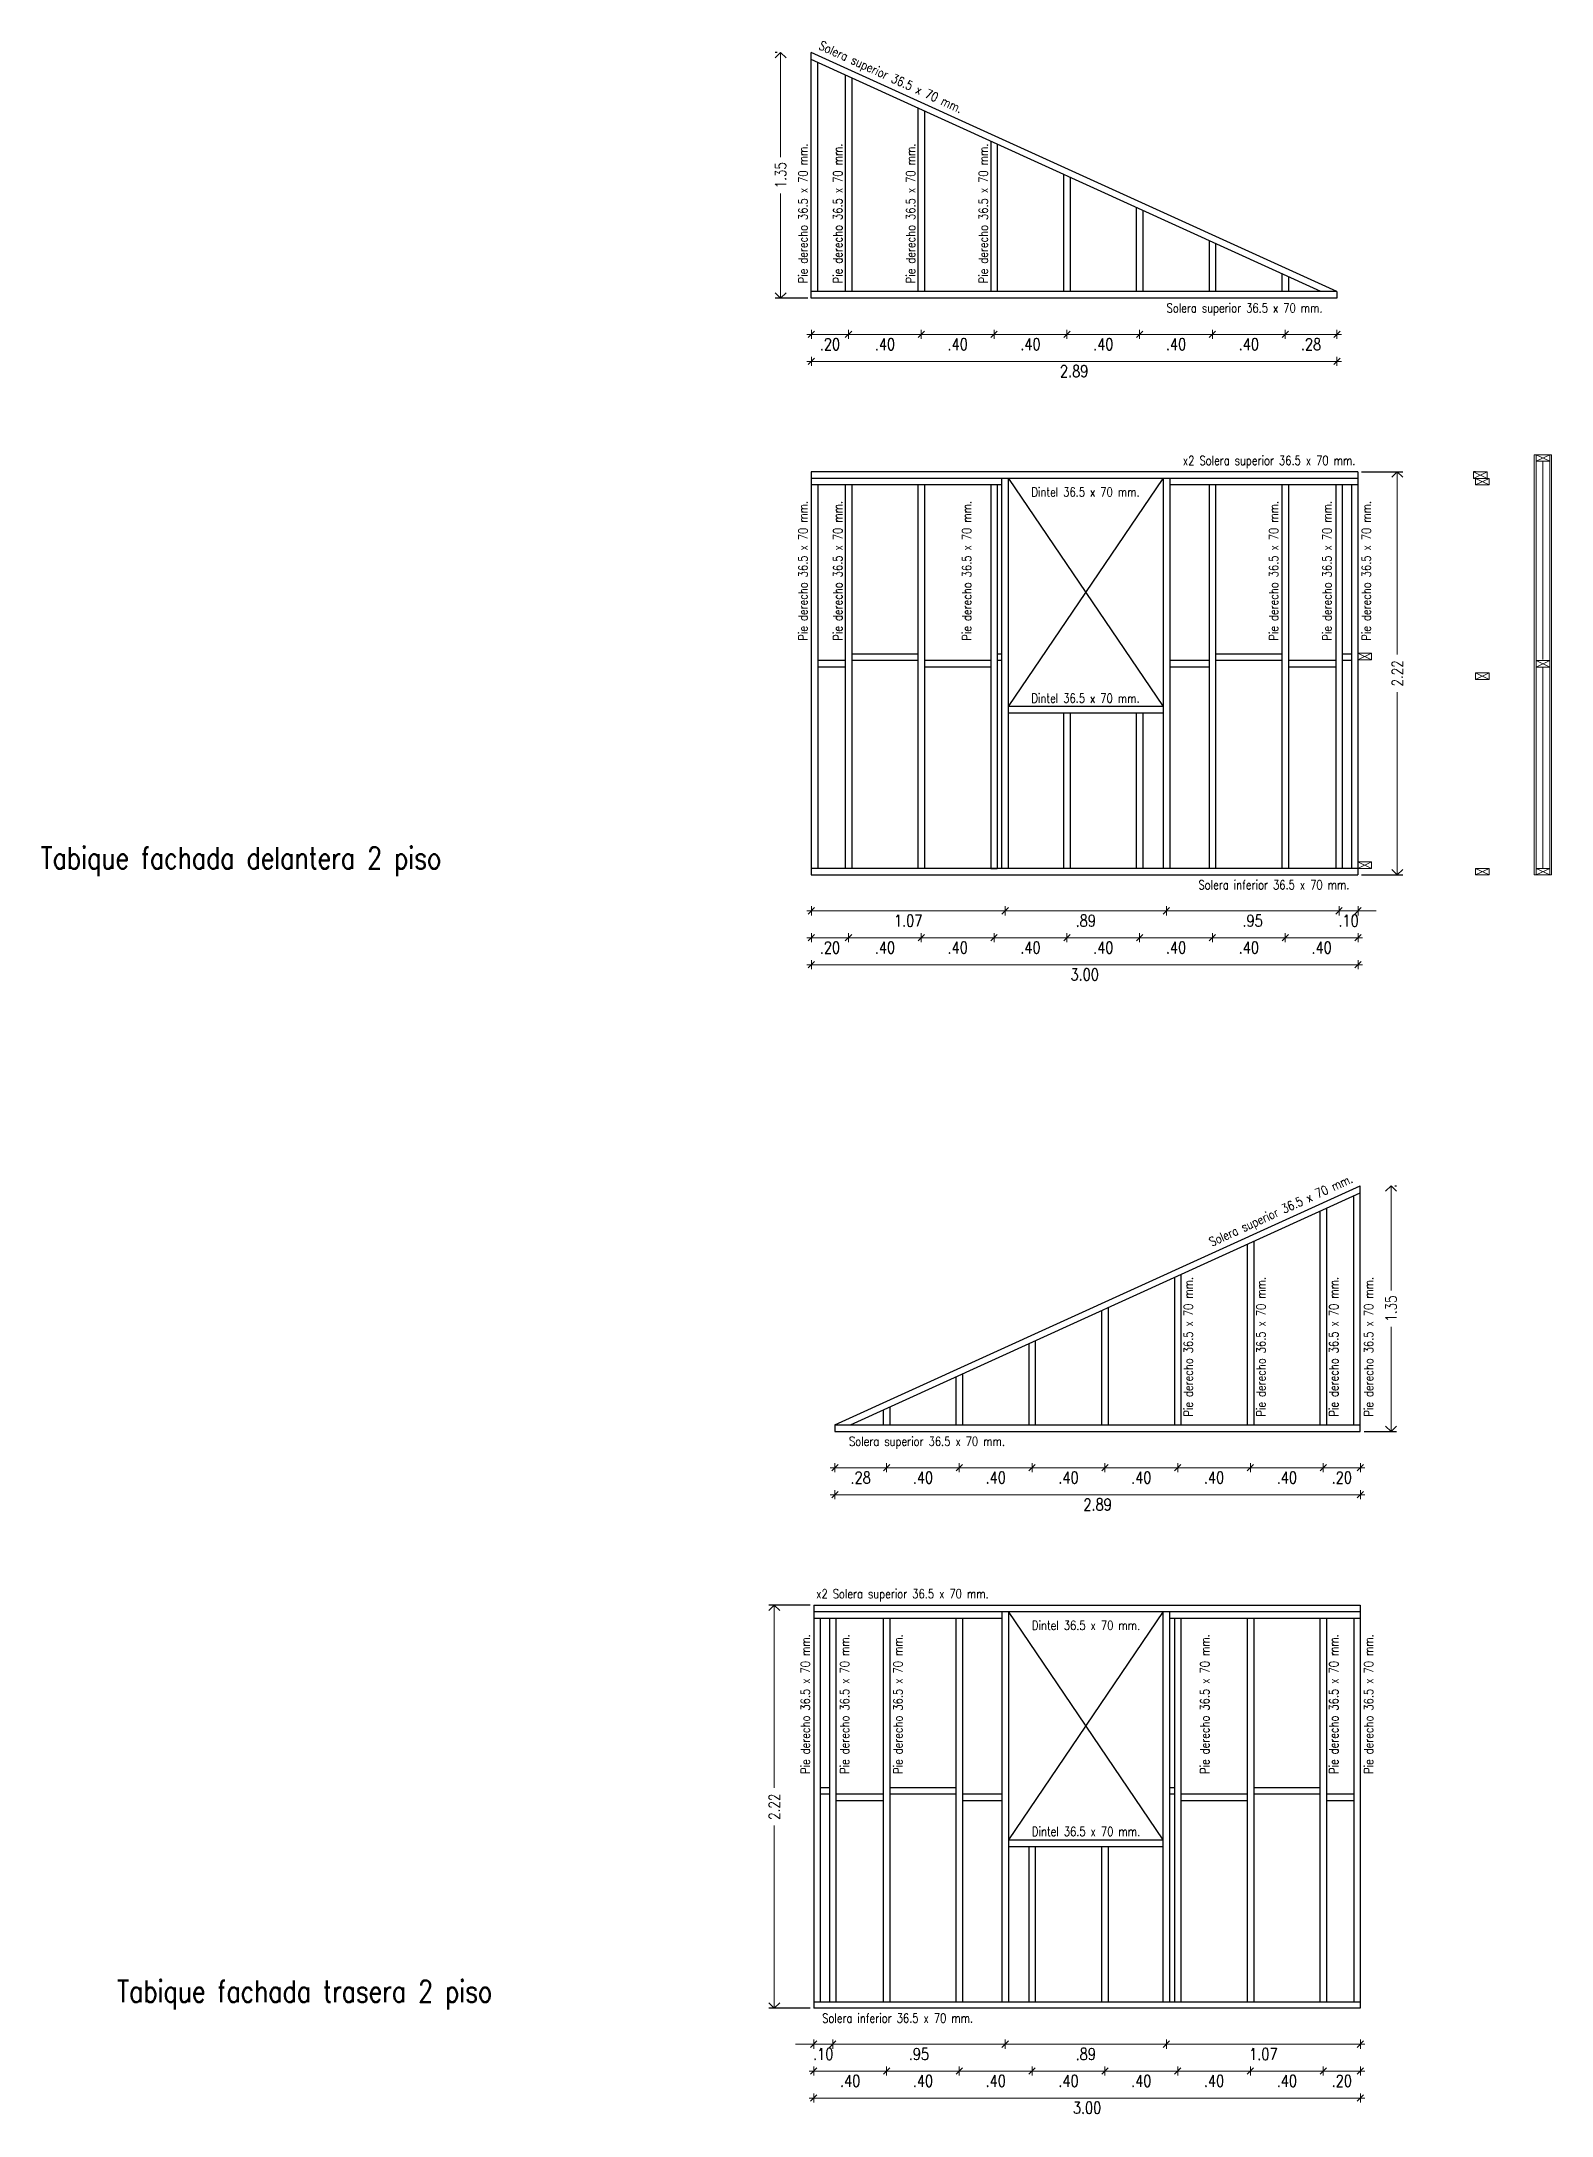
# Model space of a CAD drawing. Header units: metres. Extents: x -2 to 612, y -64 to 156.
# Drawn here: x 353.33 to 361.63, y -1.23 to 10.17 of the extents above; entities that cross this region are included whole.
import ezdxf

# ---------------------------------------------------------------- set-up
doc = ezdxf.new("R2010")
doc.units = ezdxf.units.M
doc.header["$LTSCALE"] = 5
doc.header["$MEASUREMENT"] = 0
doc.layers.get('0').update_dxf_attribs({"color": 30})
doc.layers.get('DEFPOINTS').update_dxf_attribs({"color": 210})
for name, color, linetype, lineweight in [('A-ANNO-DIMS', 3, 'Continuous', 18), ('A-ANNO-TEXT', 3, 'Continuous', 18), ('A-DETL-MBND', 3, 'Continuous', 18), ('A-ELEV-MBE2', 4, 'Continuous', 25), ('A-WALL-PATT', 8, 'Continuous', 18), ('A-WALL-STUD', 3, 'Continuous', 18)]:
    doc.layers.add(name, color=color, linetype=linetype, lineweight=lineweight)
doc.styles.add('E-ROMANS', font='romans.shx', dxfattribs={"width": 0.8})
doc.dimstyles.new('E-0050_ARW_12', dxfattribs={"dimscale": 0.001, "dimtxt": 60, "dimasz": 60, "dimexe": 30, "dimexo": 20, "dimgap": 30, "dimtad": 0, "dimzin": 0, "dimdsep": 46, "dimtxsty": 'E-ROMANS', "dimblk": 'OPEN90', "dimcen": 30, "dimclrd": 256, "dimclre": 256, "dimclrt": 256, "dimadec": 0, "dimazin": 0, "dimtfac": 1, "dimtmove": 1, "dimatfit": 3, "dimldrblk": 'OPEN90', "dimfxl": 1, "dimtfill": 1, "dimtolj": 1, "dimtzin": 0, "dimlwd": -1, "dimarcsym": 0})

msp = doc.modelspace()

# ---------------------------------------------------------------- texts
at = {"layer": 'A-ANNO-TEXT', "char_height": 0.05, "attachment_point": 5, "rotation": 90, "style": 'E-ROMANS'}
for insert in [(357.70629, 9.22388), (358.10629, 9.22388), (358.50629, 9.22388), (357.5149, 7.25993), (357.70629, 7.25993), (358.4149, 7.25993), (360.10089, 7.25993), (360.3949, 7.25993), (360.61028, 7.25993), (359.63199, 2.99507), (360.03199, 2.99507), (360.43199, 2.99507), (357.528, 1.03112), (357.74339, 1.03112), (358.03739, 1.03112), (359.72339, 1.03112), (360.43199, 1.03112), (360.62339, 1.03112)]:
    msp.add_mtext('\\pi-0.15,l0.15,t0.15;Pie derecho 36.5 x 70 mm.', dxfattribs=dict(at, insert=insert))
at = {"layer": 'A-ANNO-TEXT', "attachment_point": 5, "style": 'E-ROMANS'}
for s, insert, char_height in [('\\pi-0.15,l0.15,t0.15;Solera superior 36.5 x 70 mm.', (359.94171, 8.69613), 0.05), ('\\pi-0.15,l0.15,t0.15;x2 Solera superior 36.5 x 70 mm.', (360.07683, 7.85797), 0.05), ('\\pi-0.15,l0.15,t0.15;Dintel 36.5 x 70 mm.', (359.06754, 7.69269), 0.05), ('\\pi-0.15,l0.15,t0.15;Dintel 36.5 x 70 mm.', (359.06754, 6.55966), 0.05), ('\\pi-0.36,l0.36,t0.36;Tabique fachada delantera 2 piso ', (354.42627, 5.66166), 0.12), ('\\pi-0.15,l0.15,t0.15;Solera inferior 36.5 x 70 mm.', (360.1032, 5.53386), 0.05), ('\\pi-0.15,l0.15,t0.15;Solera superior 36.5 x 70 mm.', (358.19657, 2.46732), 0.05), ('\\pi-0.15,l0.15,t0.15;x2 Solera superior 36.5 x 70 mm.', (358.06145, 1.62917), 0.05), ('\\pi-0.15,l0.15,t0.15;Dintel 36.5 x 70 mm.', (359.07075, 1.46388), 0.05), ('\\pi-0.15,l0.15,t0.15;Dintel 36.5 x 70 mm.', (359.07075, 0.33086), 0.05), ('\\pi-0.36,l0.36,t0.36;Tabique fachada trasera 2 piso ', (354.77638, -0.56715), 0.12), ('\\pi-0.15,l0.15,t0.15;Solera inferior 36.5 x 70 mm.', (358.03508, -0.69495), 0.05)]:
    msp.add_mtext(s, dxfattribs=dict(at, insert=insert, char_height=char_height))

# ---------------------------------------------------------------- blocks, each defined once
blk = doc.blocks.new('ARCH TICK 2')
for p, q in [((-1, 0), (0.5, 0)), ((0, 0.5), (0, -0.5))]:
    blk.add_line(p, q)
at = {"color": 0, "linetype": 'ByBlock'}
blk.add_line((-0.35, -0.35), (0.35, 0.35), dxfattribs=at)
at = {"color": 0, "linetype": 'ByBlock', "const_width": 0.106}
blk.add_lwpolyline([(-0.35, -0.35), (0.35, 0.35)], dxfattribs=at)
blk = doc.blocks.new('*D282')
at = {"layer": 'A-ANNO-DIMS', "transparency": 16777216}
blk.add_line((357.924, -0.986), (357.624, -0.986), dxfattribs=at)
at = {"layer": 'DEFPOINTS', "color": 0, "transparency": 16777216}
for p in [(357.574, -0.605), (357.974, -0.605), (357.574, -0.986)]:
    blk.add_point(p, dxfattribs=at)
at = {"layer": 'A-ANNO-DIMS', "transparency": 16777216, "xscale": 0.05, "yscale": 0.05, "zscale": 0.05, "rotation": 180}
blk.add_blockref('ARCH TICK 2', (357.574, -0.986), dxfattribs=at)
at = {"layer": 'A-ANNO-DIMS', "transparency": 16777216, "xscale": 0.05, "yscale": 0.05, "zscale": 0.05}
blk.add_blockref('ARCH TICK 2', (357.974, -0.986), dxfattribs=at)
at = {"layer": 'A-ANNO-DIMS', "transparency": 16777216, "insert": (357.774, -1.04), "char_height": 0.065, "attachment_point": 5, "style": 'E-ROMANS'}
blk.add_mtext('\\A1;.40', dxfattribs=at)
blk = doc.blocks.new('_Open90')
at = {"color": 0, "linetype": 'ByBlock', "lineweight": -2}
for p, q in [((0, 0), (-1, 0)), ((-0.5, 0.5), (0, 0)), ((0, 0), (-0.5, -0.5))]:
    blk.add_line(p, q, dxfattribs=at)
blk = doc.blocks.new('*D283')
at = {"layer": 'A-ANNO-DIMS', "transparency": 16777216}
blk.add_line((359.124, -0.986), (358.824, -0.986), dxfattribs=at)
at = {"layer": 'DEFPOINTS', "color": 0, "transparency": 16777216}
for p in [(358.774, -0.605), (359.174, -0.605), (358.774, -0.986)]:
    blk.add_point(p, dxfattribs=at)
at = {"layer": 'A-ANNO-DIMS', "transparency": 16777216, "xscale": 0.05, "yscale": 0.05, "zscale": 0.05, "rotation": 180}
blk.add_blockref('ARCH TICK 2', (358.774, -0.986), dxfattribs=at)
at = {"layer": 'A-ANNO-DIMS', "transparency": 16777216, "xscale": 0.05, "yscale": 0.05, "zscale": 0.05}
blk.add_blockref('ARCH TICK 2', (359.174, -0.986), dxfattribs=at)
at = {"layer": 'A-ANNO-DIMS', "transparency": 16777216, "insert": (358.974, -1.04), "char_height": 0.065, "attachment_point": 5, "style": 'E-ROMANS'}
blk.add_mtext('\\A1;.40', dxfattribs=at)
blk = doc.blocks.new('*D284')
at = {"layer": 'A-ANNO-DIMS', "lineweight": -2, "transparency": 16777216}
for p, q in [((357.554, 1.575), (357.327, 1.575)), ((357.554, -0.641), (357.327, -0.641))]:
    blk.add_line(p, q, dxfattribs=at)
at = {"layer": 'A-ANNO-DIMS', "transparency": 16777216}
for p, q in [((357.357, 1.515), (357.357, 0.57)), ((357.357, -0.581), (357.357, 0.364))]:
    blk.add_line(p, q, dxfattribs=at)
at = {"layer": 'DEFPOINTS', "color": 0, "transparency": 16777216}
for p in [(357.357, 1.575), (357.574, 1.575), (357.574, -0.641)]:
    blk.add_point(p, dxfattribs=at)
at = {"layer": 'A-ANNO-DIMS', "transparency": 16777216, "xscale": 0.06, "yscale": 0.06, "zscale": 0.06}
for p, rotation in [((357.357, 1.575), 90), ((357.357, -0.641), 270)]:
    blk.add_blockref('_Open90', p, dxfattribs=dict(at, rotation=rotation))
at = {"layer": 'A-ANNO-DIMS', "transparency": 16777216, "insert": (357.357, 0.467), "char_height": 0.06, "attachment_point": 5, "rotation": 90, "style": 'E-ROMANS', "bg_fill": 3, "box_fill_scale": 1.25, "bg_fill_color": 256, "bg_fill_true_color": 13158600, "bg_fill_transparency": 0}
blk.add_mtext('\\A1;2.22', dxfattribs=at)
blk = doc.blocks.new('*D285')
at = {"layer": 'A-ANNO-DIMS', "transparency": 16777216}
blk.add_line((358.324, -0.986), (358.024, -0.986), dxfattribs=at)
at = {"layer": 'DEFPOINTS', "color": 0, "transparency": 16777216}
for p in [(357.974, -0.605), (358.374, -0.605), (357.974, -0.986)]:
    blk.add_point(p, dxfattribs=at)
at = {"layer": 'A-ANNO-DIMS', "transparency": 16777216, "xscale": 0.05, "yscale": 0.05, "zscale": 0.05, "rotation": 180}
blk.add_blockref('ARCH TICK 2', (357.974, -0.986), dxfattribs=at)
at = {"layer": 'A-ANNO-DIMS', "transparency": 16777216, "xscale": 0.05, "yscale": 0.05, "zscale": 0.05}
blk.add_blockref('ARCH TICK 2', (358.374, -0.986), dxfattribs=at)
at = {"layer": 'A-ANNO-DIMS', "transparency": 16777216, "insert": (358.174, -1.04), "char_height": 0.065, "attachment_point": 5, "style": 'E-ROMANS'}
blk.add_mtext('\\A1;.40', dxfattribs=at)
blk = doc.blocks.new('*D286')
at = {"layer": 'A-ANNO-DIMS', "transparency": 16777216}
blk.add_line((358.724, -0.986), (358.424, -0.986), dxfattribs=at)
at = {"layer": 'DEFPOINTS', "color": 0, "transparency": 16777216}
for p in [(358.374, -0.605), (358.774, -0.605), (358.374, -0.986)]:
    blk.add_point(p, dxfattribs=at)
at = {"layer": 'A-ANNO-DIMS', "transparency": 16777216, "xscale": 0.05, "yscale": 0.05, "zscale": 0.05, "rotation": 180}
blk.add_blockref('ARCH TICK 2', (358.374, -0.986), dxfattribs=at)
at = {"layer": 'A-ANNO-DIMS', "transparency": 16777216, "xscale": 0.05, "yscale": 0.05, "zscale": 0.05}
blk.add_blockref('ARCH TICK 2', (358.774, -0.986), dxfattribs=at)
at = {"layer": 'A-ANNO-DIMS', "transparency": 16777216, "insert": (358.574, -1.04), "char_height": 0.065, "attachment_point": 5, "style": 'E-ROMANS'}
blk.add_mtext('\\A1;.40', dxfattribs=at)
blk = doc.blocks.new('*D287')
at = {"layer": 'A-ANNO-DIMS', "transparency": 16777216}
blk.add_line((359.524, -0.986), (359.224, -0.986), dxfattribs=at)
at = {"layer": 'DEFPOINTS', "color": 0, "transparency": 16777216}
for p in [(359.174, -0.605), (359.574, -0.605), (359.174, -0.986)]:
    blk.add_point(p, dxfattribs=at)
at = {"layer": 'A-ANNO-DIMS', "transparency": 16777216, "xscale": 0.05, "yscale": 0.05, "zscale": 0.05, "rotation": 180}
blk.add_blockref('ARCH TICK 2', (359.174, -0.986), dxfattribs=at)
at = {"layer": 'A-ANNO-DIMS', "transparency": 16777216, "xscale": 0.05, "yscale": 0.05, "zscale": 0.05}
blk.add_blockref('ARCH TICK 2', (359.574, -0.986), dxfattribs=at)
at = {"layer": 'A-ANNO-DIMS', "transparency": 16777216, "insert": (359.374, -1.04), "char_height": 0.065, "attachment_point": 5, "style": 'E-ROMANS'}
blk.add_mtext('\\A1;.40', dxfattribs=at)
blk = doc.blocks.new('*D288')
at = {"layer": 'A-ANNO-DIMS', "transparency": 16777216}
blk.add_line((359.462, -0.838), (358.676, -0.838), dxfattribs=at)
at = {"layer": 'DEFPOINTS', "color": 0, "transparency": 16777216}
for p in [(358.626, -0.605), (359.512, -0.605), (358.626, -0.838)]:
    blk.add_point(p, dxfattribs=at)
at = {"layer": 'A-ANNO-DIMS', "transparency": 16777216, "xscale": 0.05, "yscale": 0.05, "zscale": 0.05, "rotation": 180}
blk.add_blockref('ARCH TICK 2', (358.626, -0.838), dxfattribs=at)
at = {"layer": 'A-ANNO-DIMS', "transparency": 16777216, "xscale": 0.05, "yscale": 0.05, "zscale": 0.05}
blk.add_blockref('ARCH TICK 2', (359.512, -0.838), dxfattribs=at)
at = {"layer": 'A-ANNO-DIMS', "transparency": 16777216, "insert": (359.069, -0.892), "char_height": 0.065, "attachment_point": 5, "style": 'E-ROMANS'}
blk.add_mtext('\\A1;.89', dxfattribs=at)
blk = doc.blocks.new('*D289')
at = {"layer": 'A-ANNO-DIMS', "transparency": 16777216}
for p, q in [((357.524, -0.838), (357.474, -0.838)), ((357.678, -0.838), (357.574, -0.838)), ((357.728, -0.838), (357.778, -0.838))]:
    blk.add_line(p, q, dxfattribs=at)
at = {"layer": 'DEFPOINTS', "color": 0, "transparency": 16777216}
for p in [(357.574, -0.605), (357.678, -0.605), (357.574, -0.838)]:
    blk.add_point(p, dxfattribs=at)
at = {"layer": 'A-ANNO-DIMS', "transparency": 16777216, "xscale": 0.05, "yscale": 0.05, "zscale": 0.05}
blk.add_blockref('ARCH TICK 2', (357.574, -0.838), dxfattribs=at)
at = {"layer": 'A-ANNO-DIMS', "transparency": 16777216, "xscale": 0.05, "yscale": 0.05, "zscale": 0.05, "rotation": 180}
blk.add_blockref('ARCH TICK 2', (357.678, -0.838), dxfattribs=at)
at = {"layer": 'A-ANNO-DIMS', "transparency": 16777216, "insert": (357.626, -0.892), "char_height": 0.065, "attachment_point": 5, "style": 'E-ROMANS'}
blk.add_mtext('\\A1;.10', dxfattribs=at)
blk = doc.blocks.new('*D290')
at = {"layer": 'A-ANNO-DIMS', "transparency": 16777216}
blk.add_line((359.924, -0.986), (359.624, -0.986), dxfattribs=at)
at = {"layer": 'DEFPOINTS', "color": 0, "transparency": 16777216}
for p in [(359.574, -0.605), (359.974, -0.605), (359.574, -0.986)]:
    blk.add_point(p, dxfattribs=at)
at = {"layer": 'A-ANNO-DIMS', "transparency": 16777216, "xscale": 0.05, "yscale": 0.05, "zscale": 0.05, "rotation": 180}
blk.add_blockref('ARCH TICK 2', (359.574, -0.986), dxfattribs=at)
at = {"layer": 'A-ANNO-DIMS', "transparency": 16777216, "xscale": 0.05, "yscale": 0.05, "zscale": 0.05}
blk.add_blockref('ARCH TICK 2', (359.974, -0.986), dxfattribs=at)
at = {"layer": 'A-ANNO-DIMS', "transparency": 16777216, "insert": (359.774, -1.04), "char_height": 0.065, "attachment_point": 5, "style": 'E-ROMANS'}
blk.add_mtext('\\A1;.40', dxfattribs=at)
blk = doc.blocks.new('*D291')
at = {"layer": 'A-ANNO-DIMS', "transparency": 16777216}
blk.add_line((360.324, -0.986), (360.024, -0.986), dxfattribs=at)
at = {"layer": 'DEFPOINTS', "color": 0, "transparency": 16777216}
for p in [(359.974, -0.605), (360.374, -0.605), (359.974, -0.986)]:
    blk.add_point(p, dxfattribs=at)
at = {"layer": 'A-ANNO-DIMS', "transparency": 16777216, "xscale": 0.05, "yscale": 0.05, "zscale": 0.05, "rotation": 180}
blk.add_blockref('ARCH TICK 2', (359.974, -0.986), dxfattribs=at)
at = {"layer": 'A-ANNO-DIMS', "transparency": 16777216, "xscale": 0.05, "yscale": 0.05, "zscale": 0.05}
blk.add_blockref('ARCH TICK 2', (360.374, -0.986), dxfattribs=at)
at = {"layer": 'A-ANNO-DIMS', "transparency": 16777216, "insert": (360.174, -1.04), "char_height": 0.065, "attachment_point": 5, "style": 'E-ROMANS'}
blk.add_mtext('\\A1;.40', dxfattribs=at)
blk = doc.blocks.new('*D292')
at = {"layer": 'A-ANNO-DIMS', "transparency": 16777216}
blk.add_line((360.528, -0.986), (360.424, -0.986), dxfattribs=at)
at = {"layer": 'DEFPOINTS', "color": 0, "transparency": 16777216}
for p in [(360.374, -0.605), (360.578, -0.605), (360.374, -0.986)]:
    blk.add_point(p, dxfattribs=at)
at = {"layer": 'A-ANNO-DIMS', "transparency": 16777216, "xscale": 0.05, "yscale": 0.05, "zscale": 0.05, "rotation": 180}
blk.add_blockref('ARCH TICK 2', (360.374, -0.986), dxfattribs=at)
at = {"layer": 'A-ANNO-DIMS', "transparency": 16777216, "xscale": 0.05, "yscale": 0.05, "zscale": 0.05}
blk.add_blockref('ARCH TICK 2', (360.578, -0.986), dxfattribs=at)
at = {"layer": 'A-ANNO-DIMS', "transparency": 16777216, "insert": (360.476, -1.04), "char_height": 0.065, "attachment_point": 5, "style": 'E-ROMANS'}
blk.add_mtext('\\A1;.20', dxfattribs=at)
blk = doc.blocks.new('*D293')
at = {"layer": 'A-ANNO-DIMS', "transparency": 16777216}
blk.add_line((358.576, -0.838), (357.728, -0.838), dxfattribs=at)
at = {"layer": 'DEFPOINTS', "color": 0, "transparency": 16777216}
for p in [(357.678, -0.605), (358.626, -0.605), (357.678, -0.838)]:
    blk.add_point(p, dxfattribs=at)
at = {"layer": 'A-ANNO-DIMS', "transparency": 16777216, "xscale": 0.05, "yscale": 0.05, "zscale": 0.05, "rotation": 180}
blk.add_blockref('ARCH TICK 2', (357.678, -0.838), dxfattribs=at)
at = {"layer": 'A-ANNO-DIMS', "transparency": 16777216, "xscale": 0.05, "yscale": 0.05, "zscale": 0.05}
blk.add_blockref('ARCH TICK 2', (358.626, -0.838), dxfattribs=at)
at = {"layer": 'A-ANNO-DIMS', "transparency": 16777216, "insert": (358.152, -0.892), "char_height": 0.065, "attachment_point": 5, "style": 'E-ROMANS'}
blk.add_mtext('\\A1;.95', dxfattribs=at)
blk = doc.blocks.new('*D294')
at = {"layer": 'A-ANNO-DIMS', "transparency": 16777216}
blk.add_line((360.528, -0.838), (359.562, -0.838), dxfattribs=at)
at = {"layer": 'DEFPOINTS', "color": 0, "transparency": 16777216}
for p in [(359.512, -0.605), (360.578, -0.605), (359.512, -0.838)]:
    blk.add_point(p, dxfattribs=at)
at = {"layer": 'A-ANNO-DIMS', "transparency": 16777216, "xscale": 0.05, "yscale": 0.05, "zscale": 0.05, "rotation": 180}
blk.add_blockref('ARCH TICK 2', (359.512, -0.838), dxfattribs=at)
at = {"layer": 'A-ANNO-DIMS', "transparency": 16777216, "xscale": 0.05, "yscale": 0.05, "zscale": 0.05}
blk.add_blockref('ARCH TICK 2', (360.578, -0.838), dxfattribs=at)
at = {"layer": 'A-ANNO-DIMS', "transparency": 16777216, "insert": (360.045, -0.892), "char_height": 0.065, "attachment_point": 5, "style": 'E-ROMANS'}
blk.add_mtext('\\A1;1.07', dxfattribs=at)
blk = doc.blocks.new('*D295')
at = {"layer": 'A-ANNO-DIMS', "transparency": 16777216}
blk.add_line((360.528, -1.134), (357.624, -1.134), dxfattribs=at)
at = {"layer": 'DEFPOINTS', "color": 0, "transparency": 16777216}
for p in [(357.574, -0.641), (360.578, -0.641), (357.574, -1.134)]:
    blk.add_point(p, dxfattribs=at)
at = {"layer": 'A-ANNO-DIMS', "transparency": 16777216, "xscale": 0.05, "yscale": 0.05, "zscale": 0.05, "rotation": 180}
blk.add_blockref('ARCH TICK 2', (357.574, -1.134), dxfattribs=at)
at = {"layer": 'A-ANNO-DIMS', "transparency": 16777216, "xscale": 0.05, "yscale": 0.05, "zscale": 0.05}
blk.add_blockref('ARCH TICK 2', (360.578, -1.134), dxfattribs=at)
at = {"layer": 'A-ANNO-DIMS', "transparency": 16777216, "insert": (359.076, -1.187), "char_height": 0.065, "attachment_point": 5, "style": 'E-ROMANS'}
blk.add_mtext('\\A1;3.00', dxfattribs=at)
blk = doc.blocks.new('*D296')
at = {"layer": 'A-ANNO-DIMS', "transparency": 16777216}
blk.add_line((357.924, 2.33), (357.74, 2.33), dxfattribs=at)
at = {"layer": 'DEFPOINTS', "color": 0, "transparency": 16777216}
for p in [(357.69, 2.529), (357.974, 2.529), (357.69, 2.33)]:
    blk.add_point(p, dxfattribs=at)
at = {"layer": 'A-ANNO-DIMS', "transparency": 16777216, "xscale": 0.05, "yscale": 0.05, "zscale": 0.05, "rotation": 180}
blk.add_blockref('ARCH TICK 2', (357.69, 2.33), dxfattribs=at)
at = {"layer": 'A-ANNO-DIMS', "transparency": 16777216, "xscale": 0.05, "yscale": 0.05, "zscale": 0.05}
blk.add_blockref('ARCH TICK 2', (357.974, 2.33), dxfattribs=at)
at = {"layer": 'A-ANNO-DIMS', "transparency": 16777216, "insert": (357.832, 2.276), "char_height": 0.065, "attachment_point": 5, "style": 'E-ROMANS'}
blk.add_mtext('\\A1;.28', dxfattribs=at)
blk = doc.blocks.new('*D297')
at = {"layer": 'A-ANNO-DIMS', "transparency": 16777216}
blk.add_line((359.124, 2.33), (358.824, 2.33), dxfattribs=at)
at = {"layer": 'DEFPOINTS', "color": 0, "transparency": 16777216}
for p in [(358.774, 2.529), (359.174, 2.529), (358.774, 2.33)]:
    blk.add_point(p, dxfattribs=at)
at = {"layer": 'A-ANNO-DIMS', "transparency": 16777216, "xscale": 0.05, "yscale": 0.05, "zscale": 0.05, "rotation": 180}
blk.add_blockref('ARCH TICK 2', (358.774, 2.33), dxfattribs=at)
at = {"layer": 'A-ANNO-DIMS', "transparency": 16777216, "xscale": 0.05, "yscale": 0.05, "zscale": 0.05}
blk.add_blockref('ARCH TICK 2', (359.174, 2.33), dxfattribs=at)
at = {"layer": 'A-ANNO-DIMS', "transparency": 16777216, "insert": (358.974, 2.276), "char_height": 0.065, "attachment_point": 5, "style": 'E-ROMANS'}
blk.add_mtext('\\A1;.40', dxfattribs=at)
blk = doc.blocks.new('*D298')
at = {"layer": 'A-ANNO-DIMS', "transparency": 16777216}
blk.add_line((358.324, 2.33), (358.024, 2.33), dxfattribs=at)
at = {"layer": 'DEFPOINTS', "color": 0, "transparency": 16777216}
for p in [(357.974, 2.529), (358.374, 2.529), (357.974, 2.33)]:
    blk.add_point(p, dxfattribs=at)
at = {"layer": 'A-ANNO-DIMS', "transparency": 16777216, "xscale": 0.05, "yscale": 0.05, "zscale": 0.05, "rotation": 180}
blk.add_blockref('ARCH TICK 2', (357.974, 2.33), dxfattribs=at)
at = {"layer": 'A-ANNO-DIMS', "transparency": 16777216, "xscale": 0.05, "yscale": 0.05, "zscale": 0.05}
blk.add_blockref('ARCH TICK 2', (358.374, 2.33), dxfattribs=at)
at = {"layer": 'A-ANNO-DIMS', "transparency": 16777216, "insert": (358.174, 2.276), "char_height": 0.065, "attachment_point": 5, "style": 'E-ROMANS'}
blk.add_mtext('\\A1;.40', dxfattribs=at)
blk = doc.blocks.new('*D299')
at = {"layer": 'A-ANNO-DIMS', "transparency": 16777216}
blk.add_line((358.724, 2.33), (358.424, 2.33), dxfattribs=at)
at = {"layer": 'DEFPOINTS', "color": 0, "transparency": 16777216}
for p in [(358.374, 2.529), (358.774, 2.529), (358.374, 2.33)]:
    blk.add_point(p, dxfattribs=at)
at = {"layer": 'A-ANNO-DIMS', "transparency": 16777216, "xscale": 0.05, "yscale": 0.05, "zscale": 0.05, "rotation": 180}
blk.add_blockref('ARCH TICK 2', (358.374, 2.33), dxfattribs=at)
at = {"layer": 'A-ANNO-DIMS', "transparency": 16777216, "xscale": 0.05, "yscale": 0.05, "zscale": 0.05}
blk.add_blockref('ARCH TICK 2', (358.774, 2.33), dxfattribs=at)
at = {"layer": 'A-ANNO-DIMS', "transparency": 16777216, "insert": (358.574, 2.276), "char_height": 0.065, "attachment_point": 5, "style": 'E-ROMANS'}
blk.add_mtext('\\A1;.40', dxfattribs=at)
blk = doc.blocks.new('*D300')
at = {"layer": 'A-ANNO-DIMS', "transparency": 16777216}
blk.add_line((359.524, 2.33), (359.224, 2.33), dxfattribs=at)
at = {"layer": 'DEFPOINTS', "color": 0, "transparency": 16777216}
for p in [(359.174, 2.529), (359.574, 2.529), (359.174, 2.33)]:
    blk.add_point(p, dxfattribs=at)
at = {"layer": 'A-ANNO-DIMS', "transparency": 16777216, "xscale": 0.05, "yscale": 0.05, "zscale": 0.05, "rotation": 180}
blk.add_blockref('ARCH TICK 2', (359.174, 2.33), dxfattribs=at)
at = {"layer": 'A-ANNO-DIMS', "transparency": 16777216, "xscale": 0.05, "yscale": 0.05, "zscale": 0.05}
blk.add_blockref('ARCH TICK 2', (359.574, 2.33), dxfattribs=at)
at = {"layer": 'A-ANNO-DIMS', "transparency": 16777216, "insert": (359.374, 2.276), "char_height": 0.065, "attachment_point": 5, "style": 'E-ROMANS'}
blk.add_mtext('\\A1;.40', dxfattribs=at)
blk = doc.blocks.new('*D301')
at = {"layer": 'A-ANNO-DIMS', "transparency": 16777216}
blk.add_line((359.924, 2.33), (359.624, 2.33), dxfattribs=at)
at = {"layer": 'DEFPOINTS', "color": 0, "transparency": 16777216}
for p in [(359.574, 2.529), (359.974, 2.529), (359.574, 2.33)]:
    blk.add_point(p, dxfattribs=at)
at = {"layer": 'A-ANNO-DIMS', "transparency": 16777216, "xscale": 0.05, "yscale": 0.05, "zscale": 0.05, "rotation": 180}
blk.add_blockref('ARCH TICK 2', (359.574, 2.33), dxfattribs=at)
at = {"layer": 'A-ANNO-DIMS', "transparency": 16777216, "xscale": 0.05, "yscale": 0.05, "zscale": 0.05}
blk.add_blockref('ARCH TICK 2', (359.974, 2.33), dxfattribs=at)
at = {"layer": 'A-ANNO-DIMS', "transparency": 16777216, "insert": (359.774, 2.276), "char_height": 0.065, "attachment_point": 5, "style": 'E-ROMANS'}
blk.add_mtext('\\A1;.40', dxfattribs=at)
blk = doc.blocks.new('*D302')
at = {"layer": 'A-ANNO-DIMS', "transparency": 16777216}
blk.add_line((360.324, 2.33), (360.024, 2.33), dxfattribs=at)
at = {"layer": 'DEFPOINTS', "color": 0, "transparency": 16777216}
for p in [(359.974, 2.529), (360.374, 2.529), (359.974, 2.33)]:
    blk.add_point(p, dxfattribs=at)
at = {"layer": 'A-ANNO-DIMS', "transparency": 16777216, "xscale": 0.05, "yscale": 0.05, "zscale": 0.05, "rotation": 180}
blk.add_blockref('ARCH TICK 2', (359.974, 2.33), dxfattribs=at)
at = {"layer": 'A-ANNO-DIMS', "transparency": 16777216, "xscale": 0.05, "yscale": 0.05, "zscale": 0.05}
blk.add_blockref('ARCH TICK 2', (360.374, 2.33), dxfattribs=at)
at = {"layer": 'A-ANNO-DIMS', "transparency": 16777216, "insert": (360.174, 2.276), "char_height": 0.065, "attachment_point": 5, "style": 'E-ROMANS'}
blk.add_mtext('\\A1;.40', dxfattribs=at)
blk = doc.blocks.new('*D303')
at = {"layer": 'A-ANNO-DIMS', "transparency": 16777216}
blk.add_line((360.528, 2.33), (360.424, 2.33), dxfattribs=at)
at = {"layer": 'DEFPOINTS', "color": 0, "transparency": 16777216}
for p in [(360.374, 2.529), (360.578, 2.529), (360.374, 2.33)]:
    blk.add_point(p, dxfattribs=at)
at = {"layer": 'A-ANNO-DIMS', "transparency": 16777216, "xscale": 0.05, "yscale": 0.05, "zscale": 0.05, "rotation": 180}
blk.add_blockref('ARCH TICK 2', (360.374, 2.33), dxfattribs=at)
at = {"layer": 'A-ANNO-DIMS', "transparency": 16777216, "xscale": 0.05, "yscale": 0.05, "zscale": 0.05}
blk.add_blockref('ARCH TICK 2', (360.578, 2.33), dxfattribs=at)
at = {"layer": 'A-ANNO-DIMS', "transparency": 16777216, "insert": (360.476, 2.276), "char_height": 0.065, "attachment_point": 5, "style": 'E-ROMANS'}
blk.add_mtext('\\A1;.20', dxfattribs=at)
blk = doc.blocks.new('*D304')
at = {"layer": 'A-ANNO-DIMS', "transparency": 16777216}
blk.add_line((360.528, 2.182), (357.74, 2.182), dxfattribs=at)
at = {"layer": 'DEFPOINTS', "color": 0, "transparency": 16777216}
for p in [(360.578, 2.675), (357.69, 2.529), (357.69, 2.182)]:
    blk.add_point(p, dxfattribs=at)
at = {"layer": 'A-ANNO-DIMS', "transparency": 16777216, "xscale": 0.05, "yscale": 0.05, "zscale": 0.05, "rotation": 180}
blk.add_blockref('ARCH TICK 2', (357.69, 2.182), dxfattribs=at)
at = {"layer": 'A-ANNO-DIMS', "transparency": 16777216, "xscale": 0.05, "yscale": 0.05, "zscale": 0.05}
blk.add_blockref('ARCH TICK 2', (360.578, 2.182), dxfattribs=at)
at = {"layer": 'A-ANNO-DIMS', "transparency": 16777216, "insert": (359.134, 2.128), "char_height": 0.065, "attachment_point": 5, "style": 'E-ROMANS'}
blk.add_mtext('\\A1;2.89', dxfattribs=at)
blk = doc.blocks.new('*D305')
at = {"layer": 'A-ANNO-DIMS', "lineweight": -2, "transparency": 16777216}
for p, q in [((360.767, 3.88), (360.777, 3.88)), ((360.598, 2.529), (360.777, 2.529))]:
    blk.add_line(p, q, dxfattribs=at)
at = {"layer": 'A-ANNO-DIMS', "transparency": 16777216}
for p, q in [((360.747, 3.82), (360.747, 3.305)), ((360.747, 2.589), (360.747, 3.105))]:
    blk.add_line(p, q, dxfattribs=at)
at = {"layer": 'DEFPOINTS', "color": 0, "transparency": 16777216}
for p in [(360.747, 3.88), (360.747, 3.88), (360.578, 2.529)]:
    blk.add_point(p, dxfattribs=at)
at = {"layer": 'A-ANNO-DIMS', "transparency": 16777216, "xscale": 0.06, "yscale": 0.06, "zscale": 0.06}
for p, rotation in [((360.747, 3.88), 90), ((360.747, 2.529), 270)]:
    blk.add_blockref('_Open90', p, dxfattribs=dict(at, rotation=rotation))
at = {"layer": 'A-ANNO-DIMS', "transparency": 16777216, "insert": (360.747, 3.205), "char_height": 0.06, "attachment_point": 5, "rotation": 90, "style": 'E-ROMANS', "bg_fill": 3, "box_fill_scale": 1.25, "bg_fill_color": 256, "bg_fill_true_color": 13158600, "bg_fill_transparency": 0}
blk.add_mtext('\\A1;1.35', dxfattribs=at)
blk = doc.blocks.new('*D258')
at = {"layer": 'A-ANNO-DIMS', "transparency": 16777216}
blk.add_line((360.215, 5.243), (360.515, 5.243), dxfattribs=at)
at = {"layer": 'DEFPOINTS', "color": 0, "transparency": 16777216}
for p in [(360.165, 5.624), (360.565, 5.624), (360.565, 5.243)]:
    blk.add_point(p, dxfattribs=at)
at = {"layer": 'A-ANNO-DIMS', "transparency": 16777216, "xscale": 0.05, "yscale": 0.05, "zscale": 0.05, "rotation": 180}
blk.add_blockref('ARCH TICK 2', (360.165, 5.243), dxfattribs=at)
at = {"layer": 'A-ANNO-DIMS', "transparency": 16777216, "xscale": 0.05, "yscale": 0.05, "zscale": 0.05}
blk.add_blockref('ARCH TICK 2', (360.565, 5.243), dxfattribs=at)
at = {"layer": 'A-ANNO-DIMS', "transparency": 16777216, "insert": (360.365, 5.189), "char_height": 0.065, "attachment_point": 5, "style": 'E-ROMANS'}
blk.add_mtext('\\A1;.40', dxfattribs=at)
blk = doc.blocks.new('*D259')
at = {"layer": 'A-ANNO-DIMS', "transparency": 16777216}
blk.add_line((359.015, 5.243), (359.315, 5.243), dxfattribs=at)
at = {"layer": 'DEFPOINTS', "color": 0, "transparency": 16777216}
for p in [(358.965, 5.624), (359.365, 5.624), (359.365, 5.243)]:
    blk.add_point(p, dxfattribs=at)
at = {"layer": 'A-ANNO-DIMS', "transparency": 16777216, "xscale": 0.05, "yscale": 0.05, "zscale": 0.05, "rotation": 180}
blk.add_blockref('ARCH TICK 2', (358.965, 5.243), dxfattribs=at)
at = {"layer": 'A-ANNO-DIMS', "transparency": 16777216, "xscale": 0.05, "yscale": 0.05, "zscale": 0.05}
blk.add_blockref('ARCH TICK 2', (359.365, 5.243), dxfattribs=at)
at = {"layer": 'A-ANNO-DIMS', "transparency": 16777216, "insert": (359.165, 5.189), "char_height": 0.065, "attachment_point": 5, "style": 'E-ROMANS'}
blk.add_mtext('\\A1;.40', dxfattribs=at)
blk = doc.blocks.new('*D260')
at = {"layer": 'A-ANNO-DIMS', "lineweight": -2, "transparency": 16777216}
for p, q in [((360.585, 7.804), (360.811, 7.804)), ((360.585, 5.588), (360.811, 5.588))]:
    blk.add_line(p, q, dxfattribs=at)
at = {"layer": 'A-ANNO-DIMS', "transparency": 16777216}
for p, q in [((360.781, 7.744), (360.781, 6.799)), ((360.781, 5.648), (360.781, 6.593))]:
    blk.add_line(p, q, dxfattribs=at)
at = {"layer": 'DEFPOINTS', "color": 0, "transparency": 16777216}
for p in [(360.565, 7.804), (360.781, 7.804), (360.565, 5.588)]:
    blk.add_point(p, dxfattribs=at)
at = {"layer": 'A-ANNO-DIMS', "transparency": 16777216, "xscale": 0.06, "yscale": 0.06, "zscale": 0.06}
for p, rotation in [((360.781, 7.804), 90), ((360.781, 5.588), 270)]:
    blk.add_blockref('_Open90', p, dxfattribs=dict(at, rotation=rotation))
at = {"layer": 'A-ANNO-DIMS', "transparency": 16777216, "insert": (360.781, 6.696), "char_height": 0.06, "attachment_point": 5, "rotation": 90, "style": 'E-ROMANS', "bg_fill": 3, "box_fill_scale": 1.25, "bg_fill_color": 256, "bg_fill_true_color": 13158600, "bg_fill_transparency": 0}
blk.add_mtext('\\A1;2.22', dxfattribs=at)
blk = doc.blocks.new('*D261')
at = {"layer": 'A-ANNO-DIMS', "transparency": 16777216}
blk.add_line((359.815, 5.243), (360.115, 5.243), dxfattribs=at)
at = {"layer": 'DEFPOINTS', "color": 0, "transparency": 16777216}
for p in [(359.765, 5.624), (360.165, 5.624), (360.165, 5.243)]:
    blk.add_point(p, dxfattribs=at)
at = {"layer": 'A-ANNO-DIMS', "transparency": 16777216, "xscale": 0.05, "yscale": 0.05, "zscale": 0.05, "rotation": 180}
blk.add_blockref('ARCH TICK 2', (359.765, 5.243), dxfattribs=at)
at = {"layer": 'A-ANNO-DIMS', "transparency": 16777216, "xscale": 0.05, "yscale": 0.05, "zscale": 0.05}
blk.add_blockref('ARCH TICK 2', (360.165, 5.243), dxfattribs=at)
at = {"layer": 'A-ANNO-DIMS', "transparency": 16777216, "insert": (359.965, 5.189), "char_height": 0.065, "attachment_point": 5, "style": 'E-ROMANS'}
blk.add_mtext('\\A1;.40', dxfattribs=at)
blk = doc.blocks.new('*D262')
at = {"layer": 'A-ANNO-DIMS', "transparency": 16777216}
blk.add_line((359.415, 5.243), (359.715, 5.243), dxfattribs=at)
at = {"layer": 'DEFPOINTS', "color": 0, "transparency": 16777216}
for p in [(359.365, 5.624), (359.765, 5.624), (359.765, 5.243)]:
    blk.add_point(p, dxfattribs=at)
at = {"layer": 'A-ANNO-DIMS', "transparency": 16777216, "xscale": 0.05, "yscale": 0.05, "zscale": 0.05, "rotation": 180}
blk.add_blockref('ARCH TICK 2', (359.365, 5.243), dxfattribs=at)
at = {"layer": 'A-ANNO-DIMS', "transparency": 16777216, "xscale": 0.05, "yscale": 0.05, "zscale": 0.05}
blk.add_blockref('ARCH TICK 2', (359.765, 5.243), dxfattribs=at)
at = {"layer": 'A-ANNO-DIMS', "transparency": 16777216, "insert": (359.565, 5.189), "char_height": 0.065, "attachment_point": 5, "style": 'E-ROMANS'}
blk.add_mtext('\\A1;.40', dxfattribs=at)
blk = doc.blocks.new('*D263')
at = {"layer": 'A-ANNO-DIMS', "transparency": 16777216}
blk.add_line((358.615, 5.243), (358.915, 5.243), dxfattribs=at)
at = {"layer": 'DEFPOINTS', "color": 0, "transparency": 16777216}
for p in [(358.565, 5.624), (358.965, 5.624), (358.965, 5.243)]:
    blk.add_point(p, dxfattribs=at)
at = {"layer": 'A-ANNO-DIMS', "transparency": 16777216, "xscale": 0.05, "yscale": 0.05, "zscale": 0.05, "rotation": 180}
blk.add_blockref('ARCH TICK 2', (358.565, 5.243), dxfattribs=at)
at = {"layer": 'A-ANNO-DIMS', "transparency": 16777216, "xscale": 0.05, "yscale": 0.05, "zscale": 0.05}
blk.add_blockref('ARCH TICK 2', (358.965, 5.243), dxfattribs=at)
at = {"layer": 'A-ANNO-DIMS', "transparency": 16777216, "insert": (358.765, 5.189), "char_height": 0.065, "attachment_point": 5, "style": 'E-ROMANS'}
blk.add_mtext('\\A1;.40', dxfattribs=at)
blk = doc.blocks.new('*D264')
at = {"layer": 'A-ANNO-DIMS', "transparency": 16777216}
blk.add_line((358.676, 5.391), (359.462, 5.391), dxfattribs=at)
at = {"layer": 'DEFPOINTS', "color": 0, "transparency": 16777216}
for p in [(358.626, 5.624), (359.512, 5.624), (359.512, 5.391)]:
    blk.add_point(p, dxfattribs=at)
at = {"layer": 'A-ANNO-DIMS', "transparency": 16777216, "xscale": 0.05, "yscale": 0.05, "zscale": 0.05, "rotation": 180}
blk.add_blockref('ARCH TICK 2', (358.626, 5.391), dxfattribs=at)
at = {"layer": 'A-ANNO-DIMS', "transparency": 16777216, "xscale": 0.05, "yscale": 0.05, "zscale": 0.05}
blk.add_blockref('ARCH TICK 2', (359.512, 5.391), dxfattribs=at)
at = {"layer": 'A-ANNO-DIMS', "transparency": 16777216, "insert": (359.069, 5.337), "char_height": 0.065, "attachment_point": 5, "style": 'E-ROMANS'}
blk.add_mtext('\\A1;.89', dxfattribs=at)
blk = doc.blocks.new('*D265')
at = {"layer": 'A-ANNO-DIMS', "transparency": 16777216}
for p, q in [((360.411, 5.391), (360.361, 5.391)), ((360.461, 5.391), (360.565, 5.391)), ((360.615, 5.391), (360.665, 5.391))]:
    blk.add_line(p, q, dxfattribs=at)
at = {"layer": 'DEFPOINTS', "color": 0, "transparency": 16777216}
for p in [(360.461, 5.624), (360.565, 5.624), (360.565, 5.391)]:
    blk.add_point(p, dxfattribs=at)
at = {"layer": 'A-ANNO-DIMS', "transparency": 16777216, "xscale": 0.05, "yscale": 0.05, "zscale": 0.05}
blk.add_blockref('ARCH TICK 2', (360.461, 5.391), dxfattribs=at)
at = {"layer": 'A-ANNO-DIMS', "transparency": 16777216, "xscale": 0.05, "yscale": 0.05, "zscale": 0.05, "rotation": 180}
blk.add_blockref('ARCH TICK 2', (360.565, 5.391), dxfattribs=at)
at = {"layer": 'A-ANNO-DIMS', "transparency": 16777216, "insert": (360.513, 5.337), "char_height": 0.065, "attachment_point": 5, "style": 'E-ROMANS'}
blk.add_mtext('\\A1;.10', dxfattribs=at)
blk = doc.blocks.new('*D266')
at = {"layer": 'A-ANNO-DIMS', "transparency": 16777216}
blk.add_line((358.215, 5.243), (358.515, 5.243), dxfattribs=at)
at = {"layer": 'DEFPOINTS', "color": 0, "transparency": 16777216}
for p in [(358.165, 5.624), (358.565, 5.624), (358.565, 5.243)]:
    blk.add_point(p, dxfattribs=at)
at = {"layer": 'A-ANNO-DIMS', "transparency": 16777216, "xscale": 0.05, "yscale": 0.05, "zscale": 0.05, "rotation": 180}
blk.add_blockref('ARCH TICK 2', (358.165, 5.243), dxfattribs=at)
at = {"layer": 'A-ANNO-DIMS', "transparency": 16777216, "xscale": 0.05, "yscale": 0.05, "zscale": 0.05}
blk.add_blockref('ARCH TICK 2', (358.565, 5.243), dxfattribs=at)
at = {"layer": 'A-ANNO-DIMS', "transparency": 16777216, "insert": (358.365, 5.189), "char_height": 0.065, "attachment_point": 5, "style": 'E-ROMANS'}
blk.add_mtext('\\A1;.40', dxfattribs=at)
blk = doc.blocks.new('*D267')
at = {"layer": 'A-ANNO-DIMS', "transparency": 16777216}
blk.add_line((357.815, 5.243), (358.115, 5.243), dxfattribs=at)
at = {"layer": 'DEFPOINTS', "color": 0, "transparency": 16777216}
for p in [(357.765, 5.624), (358.165, 5.624), (358.165, 5.243)]:
    blk.add_point(p, dxfattribs=at)
at = {"layer": 'A-ANNO-DIMS', "transparency": 16777216, "xscale": 0.05, "yscale": 0.05, "zscale": 0.05, "rotation": 180}
blk.add_blockref('ARCH TICK 2', (357.765, 5.243), dxfattribs=at)
at = {"layer": 'A-ANNO-DIMS', "transparency": 16777216, "xscale": 0.05, "yscale": 0.05, "zscale": 0.05}
blk.add_blockref('ARCH TICK 2', (358.165, 5.243), dxfattribs=at)
at = {"layer": 'A-ANNO-DIMS', "transparency": 16777216, "insert": (357.965, 5.189), "char_height": 0.065, "attachment_point": 5, "style": 'E-ROMANS'}
blk.add_mtext('\\A1;.40', dxfattribs=at)
blk = doc.blocks.new('*D268')
at = {"layer": 'A-ANNO-DIMS', "transparency": 16777216}
blk.add_line((357.611, 5.243), (357.715, 5.243), dxfattribs=at)
at = {"layer": 'DEFPOINTS', "color": 0, "transparency": 16777216}
for p in [(357.561, 5.624), (357.765, 5.624), (357.765, 5.243)]:
    blk.add_point(p, dxfattribs=at)
at = {"layer": 'A-ANNO-DIMS', "transparency": 16777216, "xscale": 0.05, "yscale": 0.05, "zscale": 0.05, "rotation": 180}
blk.add_blockref('ARCH TICK 2', (357.561, 5.243), dxfattribs=at)
at = {"layer": 'A-ANNO-DIMS', "transparency": 16777216, "xscale": 0.05, "yscale": 0.05, "zscale": 0.05}
blk.add_blockref('ARCH TICK 2', (357.765, 5.243), dxfattribs=at)
at = {"layer": 'A-ANNO-DIMS', "transparency": 16777216, "insert": (357.663, 5.189), "char_height": 0.065, "attachment_point": 5, "style": 'E-ROMANS'}
blk.add_mtext('\\A1;.20', dxfattribs=at)
blk = doc.blocks.new('*D269')
at = {"layer": 'A-ANNO-DIMS', "transparency": 16777216}
blk.add_line((359.562, 5.391), (360.411, 5.391), dxfattribs=at)
at = {"layer": 'DEFPOINTS', "color": 0, "transparency": 16777216}
for p in [(359.512, 5.624), (360.461, 5.624), (360.461, 5.391)]:
    blk.add_point(p, dxfattribs=at)
at = {"layer": 'A-ANNO-DIMS', "transparency": 16777216, "xscale": 0.05, "yscale": 0.05, "zscale": 0.05, "rotation": 180}
blk.add_blockref('ARCH TICK 2', (359.512, 5.391), dxfattribs=at)
at = {"layer": 'A-ANNO-DIMS', "transparency": 16777216, "xscale": 0.05, "yscale": 0.05, "zscale": 0.05}
blk.add_blockref('ARCH TICK 2', (360.461, 5.391), dxfattribs=at)
at = {"layer": 'A-ANNO-DIMS', "transparency": 16777216, "insert": (359.986, 5.337), "char_height": 0.065, "attachment_point": 5, "style": 'E-ROMANS'}
blk.add_mtext('\\A1;.95', dxfattribs=at)
blk = doc.blocks.new('*D270')
at = {"layer": 'A-ANNO-DIMS', "transparency": 16777216}
blk.add_line((357.611, 5.391), (358.576, 5.391), dxfattribs=at)
at = {"layer": 'DEFPOINTS', "color": 0, "transparency": 16777216}
for p in [(357.561, 5.624), (358.626, 5.624), (358.626, 5.391)]:
    blk.add_point(p, dxfattribs=at)
at = {"layer": 'A-ANNO-DIMS', "transparency": 16777216, "xscale": 0.05, "yscale": 0.05, "zscale": 0.05, "rotation": 180}
blk.add_blockref('ARCH TICK 2', (357.561, 5.391), dxfattribs=at)
at = {"layer": 'A-ANNO-DIMS', "transparency": 16777216, "xscale": 0.05, "yscale": 0.05, "zscale": 0.05}
blk.add_blockref('ARCH TICK 2', (358.626, 5.391), dxfattribs=at)
at = {"layer": 'A-ANNO-DIMS', "transparency": 16777216, "insert": (358.093, 5.337), "char_height": 0.065, "attachment_point": 5, "style": 'E-ROMANS'}
blk.add_mtext('\\A1;1.07', dxfattribs=at)
blk = doc.blocks.new('*D271')
at = {"layer": 'A-ANNO-DIMS', "transparency": 16777216}
blk.add_line((357.611, 5.095), (360.515, 5.095), dxfattribs=at)
at = {"layer": 'DEFPOINTS', "color": 0, "transparency": 16777216}
for p in [(357.561, 5.588), (360.565, 5.588), (360.565, 5.095)]:
    blk.add_point(p, dxfattribs=at)
at = {"layer": 'A-ANNO-DIMS', "transparency": 16777216, "xscale": 0.05, "yscale": 0.05, "zscale": 0.05, "rotation": 180}
blk.add_blockref('ARCH TICK 2', (357.561, 5.095), dxfattribs=at)
at = {"layer": 'A-ANNO-DIMS', "transparency": 16777216, "xscale": 0.05, "yscale": 0.05, "zscale": 0.05}
blk.add_blockref('ARCH TICK 2', (360.565, 5.095), dxfattribs=at)
at = {"layer": 'A-ANNO-DIMS', "transparency": 16777216, "insert": (359.063, 5.041), "char_height": 0.065, "attachment_point": 5, "style": 'E-ROMANS'}
blk.add_mtext('\\A1;3.00', dxfattribs=at)
blk = doc.blocks.new('*D272')
at = {"layer": 'A-ANNO-DIMS', "transparency": 16777216}
blk.add_line((360.215, 8.559), (360.399, 8.559), dxfattribs=at)
at = {"layer": 'DEFPOINTS', "color": 0, "transparency": 16777216}
for p in [(360.165, 8.758), (360.449, 8.758), (360.449, 8.559)]:
    blk.add_point(p, dxfattribs=at)
at = {"layer": 'A-ANNO-DIMS', "transparency": 16777216, "xscale": 0.05, "yscale": 0.05, "zscale": 0.05, "rotation": 180}
blk.add_blockref('ARCH TICK 2', (360.165, 8.559), dxfattribs=at)
at = {"layer": 'A-ANNO-DIMS', "transparency": 16777216, "xscale": 0.05, "yscale": 0.05, "zscale": 0.05}
blk.add_blockref('ARCH TICK 2', (360.449, 8.559), dxfattribs=at)
at = {"layer": 'A-ANNO-DIMS', "transparency": 16777216, "insert": (360.307, 8.505), "char_height": 0.065, "attachment_point": 5, "style": 'E-ROMANS'}
blk.add_mtext('\\A1;.28', dxfattribs=at)
blk = doc.blocks.new('*D273')
at = {"layer": 'A-ANNO-DIMS', "transparency": 16777216}
blk.add_line((359.015, 8.559), (359.315, 8.559), dxfattribs=at)
at = {"layer": 'DEFPOINTS', "color": 0, "transparency": 16777216}
for p in [(358.965, 8.758), (359.365, 8.758), (359.365, 8.559)]:
    blk.add_point(p, dxfattribs=at)
at = {"layer": 'A-ANNO-DIMS', "transparency": 16777216, "xscale": 0.05, "yscale": 0.05, "zscale": 0.05, "rotation": 180}
blk.add_blockref('ARCH TICK 2', (358.965, 8.559), dxfattribs=at)
at = {"layer": 'A-ANNO-DIMS', "transparency": 16777216, "xscale": 0.05, "yscale": 0.05, "zscale": 0.05}
blk.add_blockref('ARCH TICK 2', (359.365, 8.559), dxfattribs=at)
at = {"layer": 'A-ANNO-DIMS', "transparency": 16777216, "insert": (359.165, 8.505), "char_height": 0.065, "attachment_point": 5, "style": 'E-ROMANS'}
blk.add_mtext('\\A1;.40', dxfattribs=at)
blk = doc.blocks.new('*D274')
at = {"layer": 'A-ANNO-DIMS', "transparency": 16777216}
blk.add_line((359.815, 8.559), (360.115, 8.559), dxfattribs=at)
at = {"layer": 'DEFPOINTS', "color": 0, "transparency": 16777216}
for p in [(359.765, 8.758), (360.165, 8.758), (360.165, 8.559)]:
    blk.add_point(p, dxfattribs=at)
at = {"layer": 'A-ANNO-DIMS', "transparency": 16777216, "xscale": 0.05, "yscale": 0.05, "zscale": 0.05, "rotation": 180}
blk.add_blockref('ARCH TICK 2', (359.765, 8.559), dxfattribs=at)
at = {"layer": 'A-ANNO-DIMS', "transparency": 16777216, "xscale": 0.05, "yscale": 0.05, "zscale": 0.05}
blk.add_blockref('ARCH TICK 2', (360.165, 8.559), dxfattribs=at)
at = {"layer": 'A-ANNO-DIMS', "transparency": 16777216, "insert": (359.965, 8.505), "char_height": 0.065, "attachment_point": 5, "style": 'E-ROMANS'}
blk.add_mtext('\\A1;.40', dxfattribs=at)
blk = doc.blocks.new('*D275')
at = {"layer": 'A-ANNO-DIMS', "transparency": 16777216}
blk.add_line((359.415, 8.559), (359.715, 8.559), dxfattribs=at)
at = {"layer": 'DEFPOINTS', "color": 0, "transparency": 16777216}
for p in [(359.365, 8.758), (359.765, 8.758), (359.765, 8.559)]:
    blk.add_point(p, dxfattribs=at)
at = {"layer": 'A-ANNO-DIMS', "transparency": 16777216, "xscale": 0.05, "yscale": 0.05, "zscale": 0.05, "rotation": 180}
blk.add_blockref('ARCH TICK 2', (359.365, 8.559), dxfattribs=at)
at = {"layer": 'A-ANNO-DIMS', "transparency": 16777216, "xscale": 0.05, "yscale": 0.05, "zscale": 0.05}
blk.add_blockref('ARCH TICK 2', (359.765, 8.559), dxfattribs=at)
at = {"layer": 'A-ANNO-DIMS', "transparency": 16777216, "insert": (359.565, 8.505), "char_height": 0.065, "attachment_point": 5, "style": 'E-ROMANS'}
blk.add_mtext('\\A1;.40', dxfattribs=at)
blk = doc.blocks.new('*D276')
at = {"layer": 'A-ANNO-DIMS', "transparency": 16777216}
blk.add_line((358.615, 8.559), (358.915, 8.559), dxfattribs=at)
at = {"layer": 'DEFPOINTS', "color": 0, "transparency": 16777216}
for p in [(358.565, 8.758), (358.965, 8.758), (358.965, 8.559)]:
    blk.add_point(p, dxfattribs=at)
at = {"layer": 'A-ANNO-DIMS', "transparency": 16777216, "xscale": 0.05, "yscale": 0.05, "zscale": 0.05, "rotation": 180}
blk.add_blockref('ARCH TICK 2', (358.565, 8.559), dxfattribs=at)
at = {"layer": 'A-ANNO-DIMS', "transparency": 16777216, "xscale": 0.05, "yscale": 0.05, "zscale": 0.05}
blk.add_blockref('ARCH TICK 2', (358.965, 8.559), dxfattribs=at)
at = {"layer": 'A-ANNO-DIMS', "transparency": 16777216, "insert": (358.765, 8.505), "char_height": 0.065, "attachment_point": 5, "style": 'E-ROMANS'}
blk.add_mtext('\\A1;.40', dxfattribs=at)
blk = doc.blocks.new('*D277')
at = {"layer": 'A-ANNO-DIMS', "transparency": 16777216}
blk.add_line((358.215, 8.559), (358.515, 8.559), dxfattribs=at)
at = {"layer": 'DEFPOINTS', "color": 0, "transparency": 16777216}
for p in [(358.165, 8.758), (358.565, 8.758), (358.565, 8.559)]:
    blk.add_point(p, dxfattribs=at)
at = {"layer": 'A-ANNO-DIMS', "transparency": 16777216, "xscale": 0.05, "yscale": 0.05, "zscale": 0.05, "rotation": 180}
blk.add_blockref('ARCH TICK 2', (358.165, 8.559), dxfattribs=at)
at = {"layer": 'A-ANNO-DIMS', "transparency": 16777216, "xscale": 0.05, "yscale": 0.05, "zscale": 0.05}
blk.add_blockref('ARCH TICK 2', (358.565, 8.559), dxfattribs=at)
at = {"layer": 'A-ANNO-DIMS', "transparency": 16777216, "insert": (358.365, 8.505), "char_height": 0.065, "attachment_point": 5, "style": 'E-ROMANS'}
blk.add_mtext('\\A1;.40', dxfattribs=at)
blk = doc.blocks.new('*D278')
at = {"layer": 'A-ANNO-DIMS', "transparency": 16777216}
blk.add_line((357.815, 8.559), (358.115, 8.559), dxfattribs=at)
at = {"layer": 'DEFPOINTS', "color": 0, "transparency": 16777216}
for p in [(357.765, 8.758), (358.165, 8.758), (358.165, 8.559)]:
    blk.add_point(p, dxfattribs=at)
at = {"layer": 'A-ANNO-DIMS', "transparency": 16777216, "xscale": 0.05, "yscale": 0.05, "zscale": 0.05, "rotation": 180}
blk.add_blockref('ARCH TICK 2', (357.765, 8.559), dxfattribs=at)
at = {"layer": 'A-ANNO-DIMS', "transparency": 16777216, "xscale": 0.05, "yscale": 0.05, "zscale": 0.05}
blk.add_blockref('ARCH TICK 2', (358.165, 8.559), dxfattribs=at)
at = {"layer": 'A-ANNO-DIMS', "transparency": 16777216, "insert": (357.965, 8.505), "char_height": 0.065, "attachment_point": 5, "style": 'E-ROMANS'}
blk.add_mtext('\\A1;.40', dxfattribs=at)
blk = doc.blocks.new('*D279')
at = {"layer": 'A-ANNO-DIMS', "transparency": 16777216}
blk.add_line((357.611, 8.559), (357.715, 8.559), dxfattribs=at)
at = {"layer": 'DEFPOINTS', "color": 0, "transparency": 16777216}
for p in [(357.561, 8.758), (357.765, 8.758), (357.765, 8.559)]:
    blk.add_point(p, dxfattribs=at)
at = {"layer": 'A-ANNO-DIMS', "transparency": 16777216, "xscale": 0.05, "yscale": 0.05, "zscale": 0.05, "rotation": 180}
blk.add_blockref('ARCH TICK 2', (357.561, 8.559), dxfattribs=at)
at = {"layer": 'A-ANNO-DIMS', "transparency": 16777216, "xscale": 0.05, "yscale": 0.05, "zscale": 0.05}
blk.add_blockref('ARCH TICK 2', (357.765, 8.559), dxfattribs=at)
at = {"layer": 'A-ANNO-DIMS', "transparency": 16777216, "insert": (357.663, 8.505), "char_height": 0.065, "attachment_point": 5, "style": 'E-ROMANS'}
blk.add_mtext('\\A1;.20', dxfattribs=at)
blk = doc.blocks.new('*D280')
at = {"layer": 'A-ANNO-DIMS', "transparency": 16777216}
blk.add_line((357.611, 8.411), (360.399, 8.411), dxfattribs=at)
at = {"layer": 'DEFPOINTS', "color": 0, "transparency": 16777216}
for p in [(357.561, 8.904), (360.449, 8.758), (360.449, 8.411)]:
    blk.add_point(p, dxfattribs=at)
at = {"layer": 'A-ANNO-DIMS', "transparency": 16777216, "xscale": 0.05, "yscale": 0.05, "zscale": 0.05, "rotation": 180}
blk.add_blockref('ARCH TICK 2', (357.561, 8.411), dxfattribs=at)
at = {"layer": 'A-ANNO-DIMS', "transparency": 16777216, "xscale": 0.05, "yscale": 0.05, "zscale": 0.05}
blk.add_blockref('ARCH TICK 2', (360.449, 8.411), dxfattribs=at)
at = {"layer": 'A-ANNO-DIMS', "transparency": 16777216, "insert": (359.005, 8.357), "char_height": 0.065, "attachment_point": 5, "style": 'E-ROMANS'}
blk.add_mtext('\\A1;2.89', dxfattribs=at)
blk = doc.blocks.new('*D281')
at = {"layer": 'A-ANNO-DIMS', "lineweight": -2, "transparency": 16777216}
for p, q in [((357.372, 10.109), (357.362, 10.109)), ((357.541, 8.758), (357.362, 8.758))]:
    blk.add_line(p, q, dxfattribs=at)
at = {"layer": 'A-ANNO-DIMS', "transparency": 16777216}
for p, q in [((357.392, 10.049), (357.392, 9.533)), ((357.392, 8.818), (357.392, 9.334))]:
    blk.add_line(p, q, dxfattribs=at)
at = {"layer": 'DEFPOINTS', "color": 0, "transparency": 16777216}
for p in [(357.392, 10.109), (357.392, 10.109), (357.561, 8.758)]:
    blk.add_point(p, dxfattribs=at)
at = {"layer": 'A-ANNO-DIMS', "transparency": 16777216, "xscale": 0.06, "yscale": 0.06, "zscale": 0.06}
for p, rotation in [((357.392, 10.109), 90), ((357.392, 8.758), 270)]:
    blk.add_blockref('_Open90', p, dxfattribs=dict(at, rotation=rotation))
at = {"layer": 'A-ANNO-DIMS', "transparency": 16777216, "insert": (357.392, 9.434), "char_height": 0.06, "attachment_point": 5, "rotation": 90, "style": 'E-ROMANS', "bg_fill": 3, "box_fill_scale": 1.25, "bg_fill_color": 256, "bg_fill_true_color": 13158600, "bg_fill_transparency": 0}
blk.add_mtext('\\A1;1.35', dxfattribs=at)

# ---------------------------------------------------------------- dimensions: what is measured, and where the dimension line sits
at = {"layer": 'A-ANNO-DIMS'}
for base, p1, p2, picture, middle in [((360.44851, 8.4107), (357.56059, 8.90392), (360.44851, 8.75821), '*D280', (359.00455, 8.35729)), ((357.76459, 8.55859), (357.56059, 8.75821), (357.76459, 8.75821), '*D279', (357.66259, 8.50519)), ((358.16459, 8.55859), (357.76459, 8.75821), (358.16459, 8.75821), '*D278', (357.96459, 8.50519)), ((358.56459, 8.55859), (358.16459, 8.75821), (358.56459, 8.75821), '*D277', (358.36459, 8.50519)), ((358.96459, 8.55859), (358.56459, 8.75821), (358.96459, 8.75821), '*D276', (358.76459, 8.50519)), ((359.36459, 8.55859), (358.96459, 8.75821), (359.36459, 8.75821), '*D273', (359.16459, 8.50519)), ((359.76459, 8.55859), (359.36459, 8.75821), (359.76459, 8.75821), '*D275', (359.56459, 8.50519)), ((360.16459, 8.55859), (359.76459, 8.75821), (360.16459, 8.75821), '*D274', (359.96459, 8.50519)), ((360.44851, 8.55859), (360.16459, 8.75821), (360.44851, 8.75821), '*D272', (360.30655, 8.50519)), ((357.76459, 5.24264), (357.56059, 5.62396), (357.76459, 5.62396), '*D268', (357.66259, 5.18924)), ((358.62614, 5.39054), (357.56059, 5.62396), (358.62614, 5.62396), '*D270', (358.09337, 5.33714)), ((358.16459, 5.24264), (357.76459, 5.62396), (358.16459, 5.62396), '*D267', (357.96459, 5.18924)), ((358.56459, 5.24264), (358.16459, 5.62396), (358.56459, 5.62396), '*D266', (358.36459, 5.18924)), ((358.96459, 5.24264), (358.56459, 5.62396), (358.96459, 5.62396), '*D263', (358.76459, 5.18924)), ((359.51214, 5.39054), (358.62614, 5.62396), (359.51214, 5.62396), '*D264', (359.06914, 5.33714)), ((359.36459, 5.24264), (358.96459, 5.62396), (359.36459, 5.62396), '*D259', (359.16459, 5.18924)), ((359.76459, 5.24264), (359.36459, 5.62396), (359.76459, 5.62396), '*D262', (359.56459, 5.18924)), ((360.46059, 5.39054), (359.51214, 5.62396), (360.46059, 5.62396), '*D269', (359.98636, 5.33714)), ((360.16459, 5.24264), (359.76459, 5.62396), (360.16459, 5.62396), '*D261', (359.96459, 5.18924)), ((360.56459, 5.24264), (360.16459, 5.62396), (360.56459, 5.62396), '*D258', (360.36459, 5.18924))]:
    dim = msp.add_linear_dim(base=base, p1=p1, p2=p2, dimstyle='E-0050_ARW_12', dxfattribs=at)
    dim.commit()
    dim.dimension.update_dxf_attribs({"geometry": picture, "text_midpoint": middle})
for base, p1, p2, picture, middle in [((357.68977, 2.18189), (360.57769, 2.67511), (357.68977, 2.5294), '*D304', (359.13373, 2.12848)), ((357.68977, 2.32979), (357.97369, 2.5294), (357.68977, 2.5294), '*D296', (357.83173, 2.27638)), ((357.97369, 2.32979), (358.37369, 2.5294), (357.97369, 2.5294), '*D298', (358.17369, 2.27638)), ((358.37369, 2.32979), (358.77369, 2.5294), (358.37369, 2.5294), '*D299', (358.57369, 2.27638)), ((358.77369, 2.32979), (359.17369, 2.5294), (358.77369, 2.5294), '*D297', (358.97369, 2.27638)), ((359.17369, 2.32979), (359.57369, 2.5294), (359.17369, 2.5294), '*D300', (359.37369, 2.27638)), ((359.57369, 2.32979), (359.97369, 2.5294), (359.57369, 2.5294), '*D301', (359.77369, 2.27638)), ((359.97369, 2.32979), (360.37369, 2.5294), (359.97369, 2.5294), '*D302', (360.17369, 2.27638)), ((360.37369, 2.32979), (360.57769, 2.5294), (360.37369, 2.5294), '*D303', (360.47569, 2.27638)), ((357.57369, -0.98616), (357.97369, -0.60484), (357.57369, -0.60484), '*D282', (357.77369, -1.03957)), ((357.67769, -0.83827), (358.62614, -0.60484), (357.67769, -0.60484), '*D293', (358.15192, -0.89167)), ((357.97369, -0.98616), (358.37369, -0.60484), (357.97369, -0.60484), '*D285', (358.17369, -1.03957)), ((358.37369, -0.98616), (358.77369, -0.60484), (358.37369, -0.60484), '*D286', (358.57369, -1.03957)), ((358.62614, -0.83827), (359.51214, -0.60484), (358.62614, -0.60484), '*D288', (359.06914, -0.89167)), ((358.77369, -0.98616), (359.17369, -0.60484), (358.77369, -0.60484), '*D283', (358.97369, -1.03957)), ((359.17369, -0.98616), (359.57369, -0.60484), (359.17369, -0.60484), '*D287', (359.37369, -1.03957)), ((359.51214, -0.83827), (360.57769, -0.60484), (359.51214, -0.60484), '*D294', (360.04491, -0.89167)), ((359.57369, -0.98616), (359.97369, -0.60484), (359.57369, -0.60484), '*D290', (359.77369, -1.03957)), ((359.97369, -0.98616), (360.37369, -0.60484), (359.97369, -0.60484), '*D291', (360.17369, -1.03957)), ((360.37369, -0.98616), (360.57769, -0.60484), (360.37369, -0.60484), '*D292', (360.47569, -1.03957))]:
    dim = msp.add_linear_dim(base=base, p1=p1, p2=p2, angle=180, dimstyle='E-0050_ARW_12', dxfattribs=at)
    dim.commit()
    dim.dimension.update_dxf_attribs({"geometry": picture, "text_midpoint": middle})

# ---------------------------------------------------------------- linework, layer by layer
msp.add_line((358.54659, 5.62396), (358.58259, 5.62396))
at = {"layer": 'A-DETL-MBND'}
for p, q in [((361.54349, 5.62396), (361.54348, 7.89796)), ((361.54349, 5.58796), (361.53248, 5.58796)), ((361.62849, 5.58796), (361.61849, 5.58796))]:
    msp.add_line(p, q, dxfattribs=at)
for points in [[(361.53248, 5.58796), (361.53248, 7.89796)], [(361.54349, 7.89796), (361.53248, 7.89796)], [(361.61849, 5.58796), (361.61849, 7.89796)], [(361.61849, 7.89796), (361.62849, 7.89796)], [(361.62849, 7.89796), (361.62849, 5.58796)]]:
    msp.add_lwpolyline(points, dxfattribs=at)
at = {"layer": 'A-ELEV-MBE2'}
for p, q in [((357.74659, 9.98488), (357.74659, 8.79421)), ((357.78259, 9.96848), (357.78259, 8.79421)), ((358.14659, 9.80275), (358.14659, 8.79421)), ((358.18259, 9.78636), (358.18259, 8.79421)), ((358.54659, 9.62062), (358.54659, 8.79421)), ((358.58259, 9.60423), (358.58259, 8.79421)), ((358.94659, 9.4385), (358.94659, 8.79421)), ((358.98259, 9.42211), (358.98259, 8.79421)), ((359.34659, 9.25637), (359.34659, 8.79421)), ((359.38259, 9.23998), (359.38259, 8.79421)), ((359.74659, 9.07425), (359.74659, 8.79421)), ((359.78259, 9.05785), (359.78259, 8.79421)), ((360.14659, 8.89212), (360.14659, 8.79421)), ((360.44851, 8.79421), (357.56059, 8.79421)), ((360.18259, 8.87573), (360.18259, 8.79421)), ((360.44851, 8.79421), (360.44851, 8.75821)), ((360.44851, 8.75821), (357.56059, 8.75821)), ((357.56059, 7.80396), (357.56059, 5.58796)), ((359.49414, 7.76796), (359.49414, 6.60796)), ((359.49414, 7.76796), (359.49414, 5.62396)), ((359.53014, 7.76796), (359.53014, 5.62396)), ((360.56459, 7.80396), (360.56459, 5.58796)), ((361.21054, 7.80396), (361.20054, 7.80396)), ((361.21054, 7.76796), (361.20054, 7.76796)), ((358.60814, 7.73196), (357.56059, 7.73196)), ((357.59659, 7.73196), (357.59659, 5.62396)), ((357.74659, 7.73196), (357.74659, 5.62396)), ((357.78259, 7.73196), (357.78259, 5.62396)), ((358.14659, 7.73196), (358.14659, 5.62396)), ((358.18259, 7.73196), (358.18259, 5.62396)), ((358.54659, 7.73196), (358.54659, 5.62396)), ((358.58259, 7.73196), (358.58259, 5.62396)), ((359.74659, 7.73196), (359.74659, 5.62396)), ((359.78259, 7.73196), (359.78259, 5.62396)), ((360.14659, 7.73196), (360.14659, 5.62396)), ((360.18259, 7.73196), (360.18259, 5.62396)), ((360.44259, 7.73196), (360.44259, 5.62396)), ((360.47859, 7.73196), (360.47859, 5.62396)), ((360.52859, 7.73196), (360.52859, 5.62396)), ((358.94659, 6.47796), (358.94659, 5.62396)), ((358.98259, 6.47796), (358.98259, 5.62396)), ((359.34659, 6.47796), (359.34659, 5.62396)), ((359.38259, 6.47796), (359.38259, 5.62396)), ((360.35569, 3.73968), (360.35569, 2.5654)), ((360.39169, 3.75607), (360.39169, 2.5654)), ((359.95569, 3.55755), (359.95569, 2.5654)), ((359.99169, 3.57394), (359.99169, 2.5654)), ((359.55569, 3.37542), (359.55569, 2.5654)), ((359.59169, 3.39182), (359.59169, 2.5654)), ((359.15569, 3.1933), (359.15569, 2.5654)), ((359.19169, 3.20969), (359.19169, 2.5654)), ((358.75569, 3.01117), (358.75569, 2.5654)), ((358.79169, 3.02756), (358.79169, 2.5654)), ((358.35569, 2.82905), (358.35569, 2.5654)), ((358.39169, 2.84544), (358.39169, 2.5654)), ((357.95569, 2.64692), (357.95569, 2.5654)), ((357.99169, 2.66331), (357.99169, 2.5654)), ((357.68977, 2.5654), (360.57769, 2.5654)), ((357.68977, 2.5654), (357.68977, 2.5294)), ((357.68977, 2.5294), (360.57769, 2.5294)), ((357.57369, 1.57516), (357.57369, -0.64084)), ((357.60969, 1.50316), (357.60969, -0.60484)), ((357.65969, 1.50316), (357.65969, -0.60484)), ((357.69569, 1.50316), (357.69569, -0.60484)), ((357.95569, 1.50316), (357.95569, -0.60484)), ((357.99169, 1.50316), (357.99169, -0.60484)), ((358.35569, 1.50316), (358.35569, -0.60484)), ((358.39169, 1.50316), (358.39169, -0.60484)), ((358.60814, 1.53916), (358.60814, -0.60484)), ((358.64414, 1.53916), (358.64414, 0.37916)), ((358.64414, 1.53916), (358.64414, -0.60484)), ((359.53014, 1.50316), (360.57769, 1.50316)), ((359.55569, 1.50316), (359.55569, -0.60484)), ((359.59169, 1.50316), (359.59169, -0.60484)), ((359.95569, 1.50316), (359.95569, -0.60484)), ((359.99169, 1.50316), (359.99169, -0.60484)), ((360.35569, 1.50316), (360.35569, -0.60484)), ((360.39169, 1.50316), (360.39169, -0.60484)), ((360.54169, 1.50316), (360.54169, -0.60484)), ((360.57769, 1.57516), (360.57769, -0.64084)), ((358.75569, 0.24916), (358.75569, -0.60484)), ((358.79169, 0.24916), (358.79169, -0.60484)), ((359.15569, 0.24916), (359.15569, -0.60484)), ((359.19169, 0.24916), (359.19169, -0.60484))]:
    msp.add_line(p, q, dxfattribs=at)
for points in [[(360.44851, 8.79421), (357.56059, 10.10912)], [(357.56059, 8.75821), (357.56059, 10.10912)], [(360.36163, 8.79421), (357.56059, 10.06956)], [(357.59659, 8.79421), (357.59659, 10.05317)], [(358.60814, 5.62396), (358.60814, 7.76796)], [(358.64414, 5.62396), (358.64414, 7.76796)], [(357.74659, 6.76597), (357.59659, 6.76597)], [(357.74659, 6.72996), (357.59659, 6.72996)], [(358.14659, 6.80197), (357.78259, 6.80197)], [(358.14659, 6.76597), (357.78259, 6.76597)], [(358.54659, 6.76597), (358.18259, 6.76597)], [(358.54659, 6.72997), (358.18259, 6.72997)], [(358.60814, 6.80197), (358.58259, 6.80197)], [(358.60814, 6.76597), (358.58259, 6.76597)], [(359.74659, 6.76597), (359.53014, 6.76597)], [(359.74659, 6.72997), (359.53014, 6.72997)], [(360.14659, 6.80197), (359.78259, 6.80197)], [(360.14659, 6.76597), (359.78259, 6.76597)], [(360.44259, 6.76597), (360.18259, 6.76597)], [(360.44259, 6.72997), (360.18259, 6.72997)], [(360.52859, 6.80197), (360.47859, 6.80197)], [(360.52859, 6.76597), (360.47859, 6.76597)], [(359.49414, 6.51397), (358.64414, 6.51397)], [(359.49414, 6.47796), (358.64414, 6.47796)], [(360.56459, 5.62396), (357.56059, 5.62396)], [(357.56059, 5.58796), (360.56459, 5.58796)], [(357.68977, 2.5654), (360.57769, 3.88031)], [(360.57769, 2.5294), (360.57769, 3.88031)], [(357.77665, 2.5654), (360.57769, 3.84076)], [(360.54169, 2.5654), (360.54169, 3.82436)], [(359.49414, -0.60484), (359.49414, 1.53916)], [(359.53014, -0.60484), (359.53014, 1.53916)], [(357.60969, 0.57316), (357.65969, 0.57316)], [(357.99169, 0.57316), (358.35569, 0.57316)], [(359.53014, 0.57316), (359.55569, 0.57316)], [(359.99169, 0.57316), (360.35569, 0.57316)], [(357.60969, 0.53716), (357.65969, 0.53716)], [(357.69569, 0.53716), (357.95569, 0.53716)], [(357.69569, 0.50116), (357.95569, 0.50116)], [(357.99169, 0.53716), (358.35569, 0.53716)], [(358.39169, 0.53716), (358.60814, 0.53716)], [(358.39169, 0.50116), (358.60814, 0.50116)], [(359.53014, 0.53716), (359.55569, 0.53716)], [(359.59169, 0.53716), (359.95569, 0.53716)], [(359.59169, 0.50116), (359.95569, 0.50116)], [(359.99169, 0.53716), (360.35569, 0.53716)], [(360.39169, 0.53716), (360.54169, 0.53716)], [(360.39169, 0.50116), (360.54169, 0.50116)], [(358.64414, 0.28516), (359.49414, 0.28516)], [(358.64414, 0.24916), (359.49414, 0.24916)], [(357.57369, -0.60484), (360.57769, -0.60484)], [(360.57769, -0.64084), (357.57369, -0.64084)]]:
    msp.add_lwpolyline(points, dxfattribs=at)
at = {"layer": 'A-ELEV-MBE2', "color": 252}
for points in [[(358.64414, 7.76796), (359.49414, 6.51397)], [(358.64414, 6.51397), (359.49414, 7.76796)], [(359.49414, 1.53916), (358.64414, 0.28516)], [(359.49414, 0.28516), (358.64414, 1.53916)]]:
    msp.add_lwpolyline(points, dxfattribs=at)
at = {"layer": 'A-WALL-PATT', "ltscale": 0.1}
for p, q in [((361.58099, 7.86196), (361.58099, 6.77296)), ((361.58099, 6.72996), (361.58099, 5.62396))]:
    msp.add_line(p, q, dxfattribs=at)
at = {"layer": 'A-WALL-STUD'}
for p, q in [((361.54349, 7.86196), (361.61849, 7.89796)), ((361.61849, 7.86196), (361.54349, 7.89796)), ((361.20054, 7.76796), (361.27554, 7.80396)), ((361.27554, 7.76796), (361.20054, 7.80396)), ((361.21054, 7.73196), (361.28554, 7.76796)), ((361.28554, 7.73196), (361.21054, 7.76796)), ((361.54349, 6.72996), (361.61849, 6.76596)), ((361.61849, 6.72996), (361.54349, 6.76596)), ((361.21054, 6.66246), (361.28554, 6.69846)), ((361.28554, 6.66246), (361.21054, 6.69846)), ((361.21054, 5.58796), (361.28554, 5.62396)), ((361.28554, 5.58796), (361.21054, 5.62396)), ((361.54349, 5.58796), (361.61849, 5.62396)), ((361.61849, 5.58796), (361.54349, 5.62396))]:
    msp.add_line(p, q, dxfattribs=at)
for points in [[(361.54349, 7.86196), (361.61849, 7.86196), (361.61849, 7.89796), (361.54349, 7.89796)], [(361.20054, 7.76796), (361.27554, 7.76796), (361.27554, 7.80396), (361.20054, 7.80396)], [(361.21054, 7.73196), (361.28554, 7.73196), (361.28554, 7.76796), (361.21054, 7.76796)], [(361.54349, 6.72996), (361.61849, 6.72996), (361.61849, 6.76596), (361.54349, 6.76596)], [(361.21054, 6.66246), (361.28554, 6.66246), (361.28554, 6.69846), (361.21054, 6.69846)], [(361.21054, 5.58796), (361.28554, 5.58796), (361.28554, 5.62396), (361.21054, 5.62396)], [(361.54349, 5.58796), (361.61849, 5.58796), (361.61849, 5.62396), (361.54349, 5.62396)]]:
    msp.add_lwpolyline(points, close=True, dxfattribs=at)

msp.set_redraw_order([(e.dxf.handle, doc.entitydb.next_handle()) for e in msp.query("TEXT MTEXT ATTDEF DIMENSION ARC_DIMENSION")])  # texts and dimensions are drawn at this point

# ---------------------------------------------------------------- next in the draw order: dimensions: what is measured, and where the dimension line sits
at = {"layer": 'A-ANNO-DIMS'}
for base, p1, p2, picture, middle in [((357.39155, 10.10912), (357.56059, 8.75821), (357.39155, 10.10912), '*D281', (357.39155, 9.43366)), ((360.78097, 7.80396), (360.56459, 5.58796), (360.56459, 7.80396), '*D260', (360.78097, 6.69596)), ((360.74673, 3.88031), (360.57769, 2.5294), (360.74673, 3.88031), '*D305', (360.74673, 3.20486)), ((357.35731, 1.57516), (357.57369, -0.64084), (357.57369, 1.57516), '*D284', (357.35731, 0.46716))]:
    dim = msp.add_linear_dim(base=base, p1=p1, p2=p2, angle=90, dimstyle='E-0050_ARW_12', override={"dimfxl": 0.3}, dxfattribs=at)
    dim.commit()
    dim.dimension.update_dxf_attribs({"geometry": picture, "text_midpoint": middle})

# ---------------------------------------------------------------- next in the draw order: linework, layer by layer
at = {"layer": 'A-ELEV-MBE2'}
for p, q in [((360.56459, 7.80396), (357.56059, 7.80396)), ((360.56459, 7.76796), (357.56059, 7.76796)), ((360.56459, 7.73196), (359.53014, 7.73196)), ((357.57369, 1.57516), (360.57769, 1.57516)), ((357.57369, 1.53916), (360.57769, 1.53916)), ((357.57369, 1.50316), (358.60814, 1.50316))]:
    msp.add_line(p, q, dxfattribs=at)
at = {"layer": 'A-WALL-STUD'}
for p, q in [((360.56459, 6.77096), (360.63959, 6.80696)), ((360.63959, 6.77096), (360.56459, 6.80696)), ((360.56459, 5.62396), (360.63959, 5.65996)), ((360.63959, 5.62396), (360.56459, 5.65996))]:
    msp.add_line(p, q, dxfattribs=at)
for points in [[(360.56459, 6.77096), (360.63959, 6.77096), (360.63959, 6.80696), (360.56459, 6.80696)], [(360.56459, 5.62396), (360.63959, 5.62396), (360.63959, 5.65996), (360.56459, 5.65996)]]:
    msp.add_lwpolyline(points, close=True, dxfattribs=at)

# ---------------------------------------------------------------- next in the draw order: texts
at = {"layer": 'A-ANNO-TEXT', "char_height": 0.05, "attachment_point": 5, "style": 'E-ROMANS'}
for s, insert, rotation in [('\\pi-0.15,l0.15,t0.15;Solera superior 36.5 x 70 mm.', (357.99414, 9.96684), 335.519504), ('\\pi-0.15,l0.15,t0.15;Pie derecho 36.5 x 70 mm.', (357.5149, 9.22388), 90), ('\\pi-0.15,l0.15,t0.15;Solera superior 36.5 x 70 mm.', (360.14414, 3.73804), 24.480496), ('\\pi-0.15,l0.15,t0.15;Pie derecho 36.5 x 70 mm.', (360.62339, 2.99507), 90)]:
    msp.add_mtext(s, dxfattribs=dict(at, insert=insert, rotation=rotation))

# ---------------------------------------------------------------- next in the draw order: dimensions: what is measured, and where the dimension line sits
at = {"layer": 'A-ANNO-DIMS'}
for base, p1, p2, picture, middle in [((360.56459, 5.09475), (357.56059, 5.58796), (360.56459, 5.58796), '*D271', (359.06259, 5.04134)), ((360.56459, 5.39054), (360.46059, 5.62396), (360.56459, 5.62396), '*D265', (360.51259, 5.33714))]:
    dim = msp.add_linear_dim(base=base, p1=p1, p2=p2, dimstyle='E-0050_ARW_12', dxfattribs=at)
    dim.commit()
    dim.dimension.update_dxf_attribs({"geometry": picture, "text_midpoint": middle})
for base, p1, p2, picture, middle in [((357.57369, -0.83827), (357.67769, -0.60484), (357.57369, -0.60484), '*D289', (357.62569, -0.89167)), ((357.57369, -1.13406), (360.57769, -0.64084), (357.57369, -0.64084), '*D295', (359.07569, -1.18747))]:
    dim = msp.add_linear_dim(base=base, p1=p1, p2=p2, angle=180, dimstyle='E-0050_ARW_12', dxfattribs=at)
    dim.commit()
    dim.dimension.update_dxf_attribs({"geometry": picture, "text_midpoint": middle})

doc.saveas('drawing.dxf')
